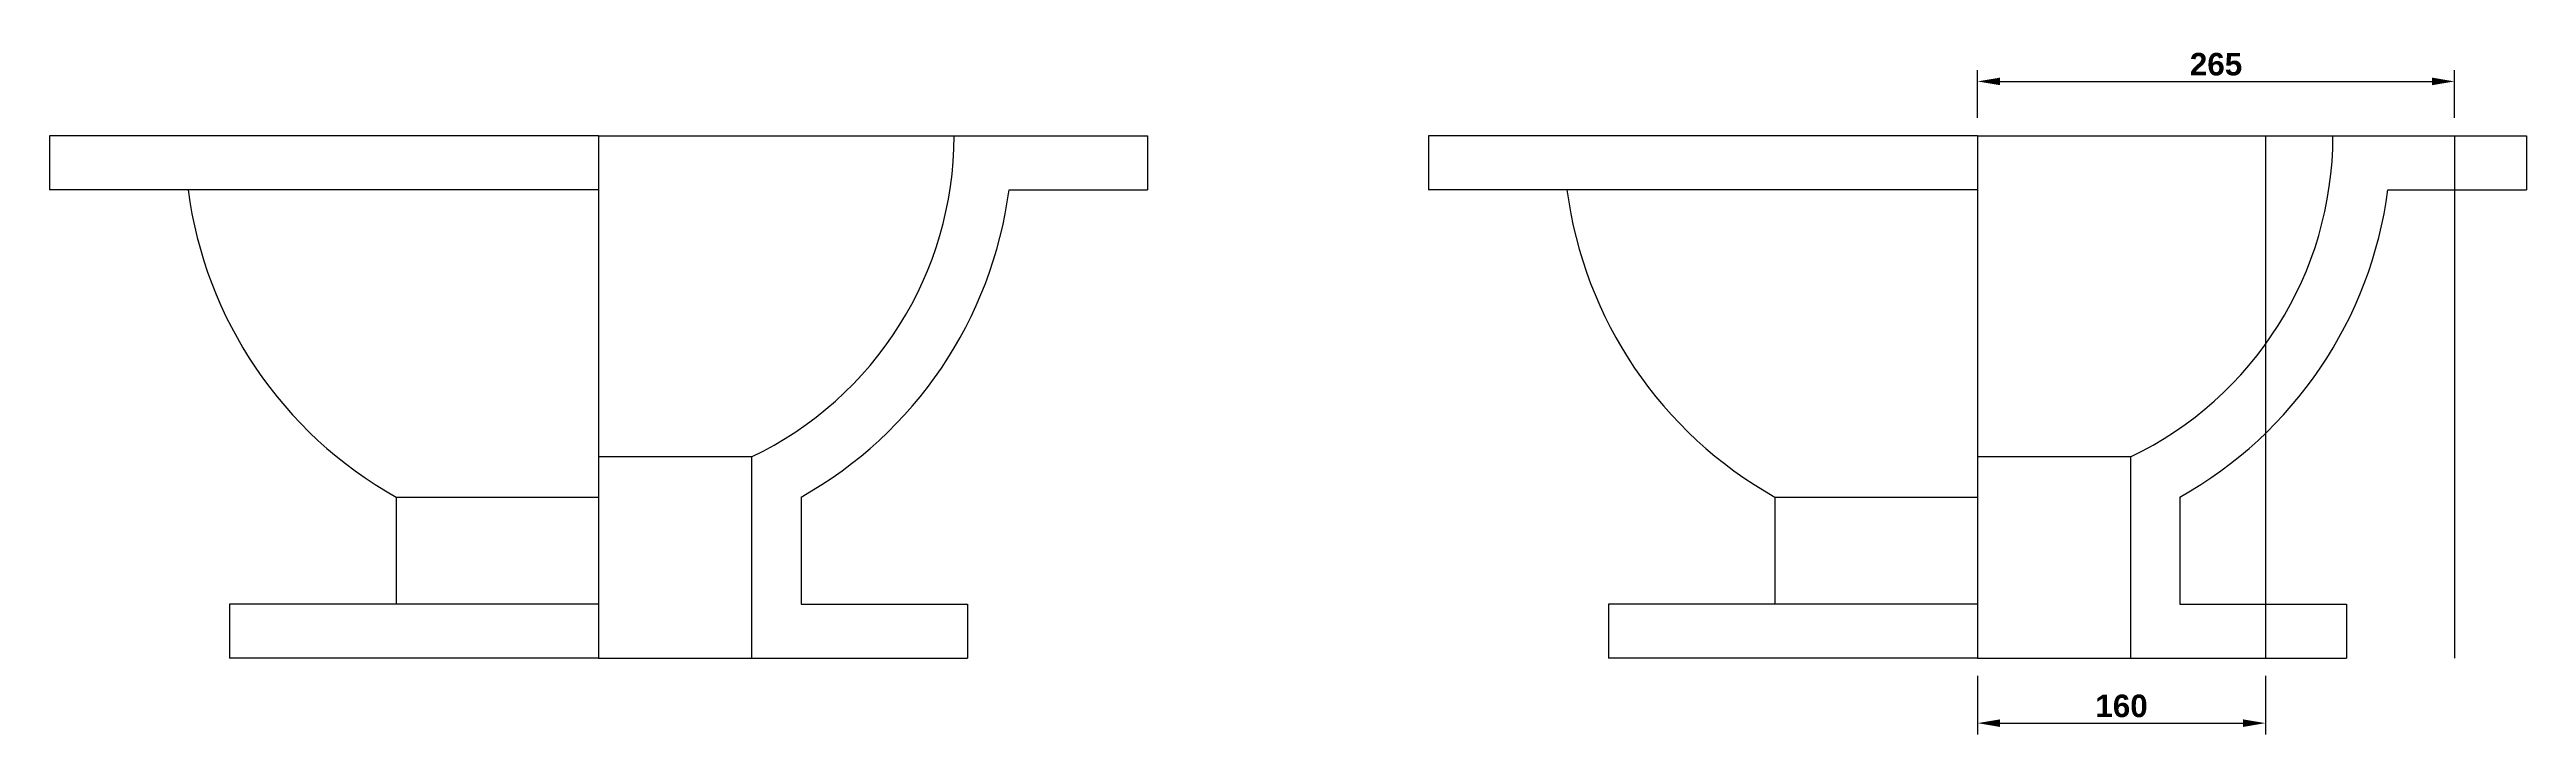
# Model space of a CAD drawing. Header units: millimetres. Extents: x 2534 to 17250, y -878 to 451.
# Drawn here: x 7434 to 8810, y -112 to 268 of the extents above; entities that cross this region are included whole.
import ezdxf

# ---------------------------------------------------------------- set-up
doc = ezdxf.new("R2010")
doc.units = ezdxf.units.MM
doc.header["$LTSCALE"] = 0.3
doc.layers.add('Contorno', color=5, linetype='Continuous', lineweight=30)
doc.layers.add('Cotas', color=7, linetype='Continuous', lineweight=9)
doc.styles.get("Standard").update_dxf_attribs({"font": ''})
doc.styles.get('Standard').set_extended_font_data('Arial', bold=True)
doc.dimstyles.new('cota annotative', dxfattribs={"dimtxt": 2.5, "dimasz": 2.5, "dimexe": 1.25, "dimexo": 2, "dimtad": 1, "dimtxsty": 'Standard', "dimcen": -5, "dimclrt": 102, "dimadec": 0, "dimazin": 0, "dimtfac": 1, "dimtmove": 0, "dimatfit": 3, "dimfxl": 1, "dimarcsym": 0})

# ---------------------------------------------------------------- blocks, each defined once
blk = doc.blocks.new('*D13')
at = {"layer": 'Cotas', "color": 0, "lineweight": -2, "transparency": 16777216}
for p, q in [((8504.7, -79.4), (8504.7, -111.9)), ((8664.7, -79.4), (8664.7, -111.9)), ((8517.2, -105.6), (8652.2, -105.6))]:
    blk.add_line(p, q, dxfattribs=at)
at = {"layer": 'Cotas', "color": 0, "transparency": 16777216}
for points in [[(8517.2, -103.5), (8517.2, -107.7), (8504.7, -105.6)], [(8652.2, -103.5), (8652.2, -107.7), (8664.7, -105.6)]]:
    blk.add_solid(points, dxfattribs=at)
at = {"layer": 'Defpoints', "color": 0, "transparency": 16777216}
for p in [(8504.7, -69.4), (8664.7, -69.4), (8664.7, -105.6)]:
    blk.add_point(p, dxfattribs=at)
at = {"layer": 'Cotas', "color": 102, "transparency": 16777216, "insert": (8584.7, -96.1), "char_height": 12.5, "attachment_point": 5}
blk.add_mtext('160', dxfattribs=at)
blk = doc.blocks.new('*D14')
at = {"layer": 'Cotas', "color": 0, "lineweight": -2, "transparency": 16777216}
for p, q in [((8504.7, 230.6), (8504.7, 257)), ((8517.2, 250.8), (8757.2, 250.8)), ((8769.7, 230.6), (8769.7, 257))]:
    blk.add_line(p, q, dxfattribs=at)
at = {"layer": 'Cotas', "color": 0, "transparency": 16777216}
for points in [[(8517.2, 252.9), (8517.2, 248.7), (8504.7, 250.8)], [(8757.2, 252.9), (8757.2, 248.7), (8769.7, 250.8)]]:
    blk.add_solid(points, dxfattribs=at)
at = {"layer": 'Defpoints', "color": 0, "transparency": 16777216}
for p in [(8769.7, 250.8), (8504.7, 220.6), (8769.7, 220.6)]:
    blk.add_point(p, dxfattribs=at)
at = {"layer": 'Cotas', "color": 102, "transparency": 16777216, "insert": (8637.2, 260.3), "char_height": 12.5, "attachment_point": 5}
blk.add_mtext('265', dxfattribs=at)

msp = doc.modelspace()

# ---------------------------------------------------------------- linework, layer by layer
at = {"layer": 'Contorno'}
for p, q in [((7738.65, 220.554), (7433.65, 220.554)), ((7433.65, 220.554), (7433.65, 190.554)), ((7738.65, 220.554), (8043.65, 220.554)), ((7738.65, 220.554), (7738.65, -69.446)), ((8043.65, 220.554), (8043.65, 190.554)), ((8504.659, 220.554), (8199.659, 220.554)), ((8199.659, 220.554), (8199.659, 190.554)), ((8504.659, 220.554), (8809.659, 220.554)), ((8504.659, 220.554), (8504.659, -69.446)), ((8664.659, 220.554), (8664.659, -69.446)), ((8769.659, 220.554), (8769.659, -69.446)), ((8809.659, 220.554), (8809.659, 190.554)), ((7738.65, 190.554), (7433.65, 190.554)), ((7966.685, 190.554), (8043.65, 190.554)), ((8504.659, 190.554), (8199.659, 190.554)), ((8732.694, 190.554), (8809.659, 190.554)), ((7823.65, 42.281), (7738.65, 42.281)), ((7823.65, 42.281), (7823.65, -69.446)), ((8589.659, 42.281), (8504.659, 42.281)), ((8589.659, 42.281), (8589.659, -69.446)), ((7626.15, 19.945), (7626.15, -39.446)), ((7626.15, 19.945), (7738.65, 19.945)), ((7851.15, 19.945), (7851.15, -39.446)), ((8392.159, 19.945), (8392.159, -39.446)), ((8392.159, 19.945), (8504.659, 19.945)), ((8617.159, 19.945), (8617.159, -39.446)), ((7738.65, -39.446), (7533.65, -39.446)), ((7533.65, -39.446), (7533.65, -69.446)), ((7851.15, -39.446), (7943.65, -39.446)), ((7943.65, -39.446), (7943.65, -69.446)), ((8504.659, -39.446), (8299.659, -39.446)), ((8299.659, -39.446), (8299.659, -69.446)), ((8617.159, -39.446), (8709.659, -39.446)), ((8709.659, -39.446), (8709.659, -69.446)), ((7738.65, -69.446), (7533.65, -69.446)), ((7738.65, -69.446), (7943.65, -69.446)), ((8504.659, -69.446), (8299.659, -69.446)), ((8504.659, -69.446), (8709.659, -69.446))]:
    msp.add_line(p, q, dxfattribs=at)
for centre, radius, start, end in [((7738.65, 220.554), 197.5, 295.491662, 0), ((8504.659, 220.554), 197.5, 295.491662, 0), ((7738.65, 220.554), 230, 187.494717, 240.716556), ((7738.65, 220.554), 230, 299.283444, 352.505283), ((8504.659, 220.554), 230, 187.494717, 240.716556), ((8504.659, 220.554), 230, 299.283444, 352.505283)]:
    msp.add_arc(centre, radius, start, end, dxfattribs=at)

# ---------------------------------------------------------------- dimensions: what is measured, and where the dimension line sits
at = {"layer": 'Cotas'}
for base, p1, p2, picture, middle in [((8769.659, 250.785), (8504.659, 220.554), (8769.659, 220.554), '*D14', (8637.159, 260.292)), ((8664.659, -105.627), (8504.659, -69.446), (8664.659, -69.446), '*D13', (8584.659, -96.12))]:
    dim = msp.add_linear_dim(base=base, p1=p1, p2=p2, dimstyle='cota annotative', dxfattribs=at)
    dim.commit()
    dim.dimension.update_dxf_attribs({"geometry": picture, "text_midpoint": middle})

doc.saveas('drawing.dxf')
